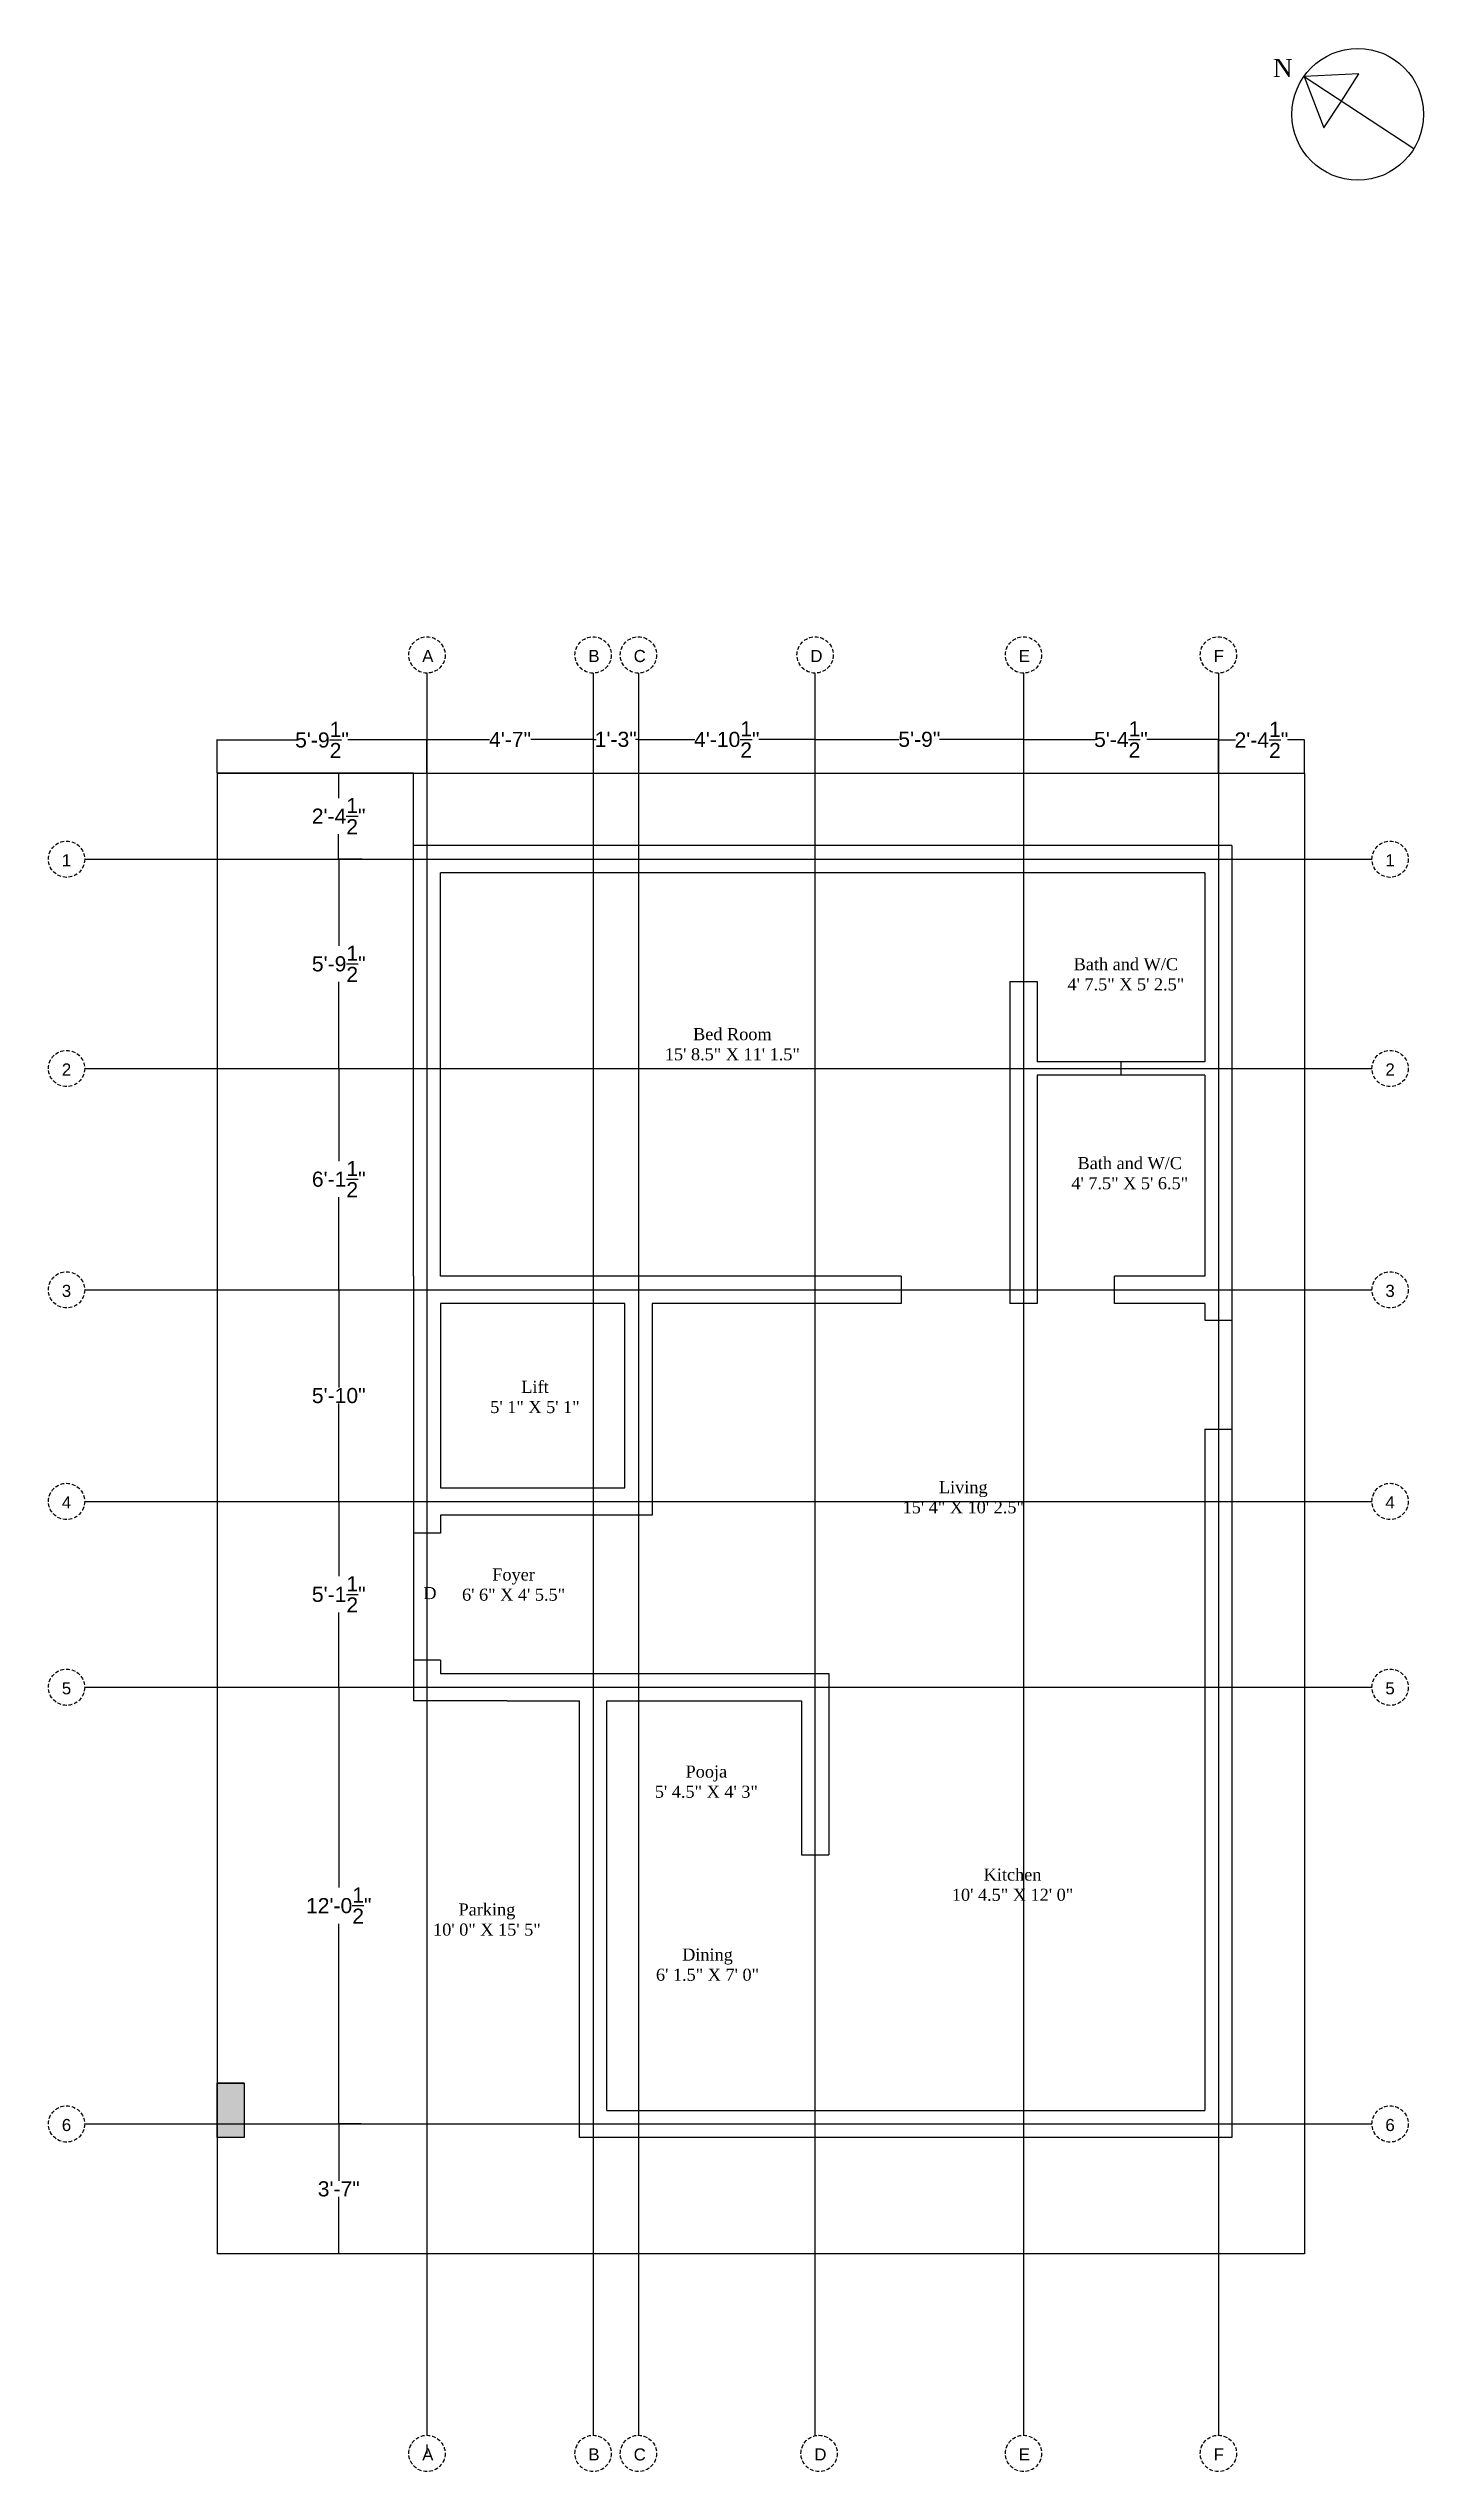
# Model space of a CAD drawing. Header units: inches. Extents: x 5 to 7848, y -1286 to 97.
# Drawn here: x 5871 to 6326, y -705 to 97 of the extents above; entities that cross this region are included whole.
import ezdxf

# ---------------------------------------------------------------- set-up
doc = ezdxf.new("R2010")
doc.units = ezdxf.units.IN
doc.header["$LTSCALE"] = 5
doc.header["$MEASUREMENT"] = 0
doc.linetypes.add('DASHED2', pattern=[0.375, 0.25, -0.125])
doc.layers.add('MH centreline', color=3, linetype='DASHED2')
doc.layers.add('MH dimensionline', color=160, linetype='Continuous')
doc.styles.get("Standard").update_dxf_attribs({"font": 'arial.ttf'})
doc.dimstyles.get("Standard").update_dxf_attribs({"dimtxt": 6, "dimasz": 0.18, "dimexe": 0.18, "dimexo": 0.0625, "dimgap": 0.09, "dimtad": 0, "dimtih": 1, "dimtoh": 1, "dimdec": 1, "dimzin": 0, "dimdsep": 46, "dimlunit": 4, "dimtxsty": 'Standard', "dimcen": 0.09, "dimadec": 0, "dimazin": 0, "dimtfac": 1, "dimtdec": 1, "dimtofl": 0, "dimtmove": 0, "dimatfit": 3, "dimfxl": 1, "dimtolj": 1, "dimtzin": 0, "dimarcsym": 0})

msp = doc.modelspace()

# ---------------------------------------------------------------- texts
at = {"attachment_point": 1}
for s, insert, char_height, width in [('\\pxqc;{\\fTimes New Roman|b0|i0|c0|p34;N}', (6256.84, 93.05), 6, 44.7873), ('\\pxqc;{\\fTimes New Roman|b0|i0|c0|p34;Bath and W/C\\P\\pxqc;4\' 7.5" X 5\' 2.5"}', (6204.86, -204.5), 4, 44.7873), ('\\pxqc;{\\fTimes New Roman|b0|i0|c0|p34;Bed Room\\P\\pxqc;15\' 8.5" X 11\' 1.5"}', (6074.59, -227.63), 4, 44.7873), ('\\pxqc;{\\fTimes New Roman|b0|i0|c0|p34;Bath and W/C\\P\\pxqc;4\' 7.5" X 5\' 6.5"}', (6206.15, -270.3), 4, 44.7873), ('\\pxqc;{\\fTimes New Roman|b0|i0|c0|p34;Lift\\P5\' 1" X 5\' 1"}', (6009.24, -344.35), 4, 44.7873), ('\\pxqc;{\\fTimes New Roman|b0|i0|c0|p34;Living\\P\\pxqc;15\' 4" X 10\' 2.5"}', (6151.04, -377.53), 4, 44.7873), ('\\pxqc;{\\fTimes New Roman|b0|i0|c0|p34;Foyer\\P\\pxqc;6\' 6" X 4\' 5.5"}', (6004.93, -406.44), 4, 39.2477), ('\\pxqc;{\\fTimes New Roman|b0|i0|c0|p34;D }', (5974.47, -412.59), 4, 44.7873), ('\\pxqc;{\\fTimes New Roman|b0|i0|c0|p34;Pooja\\P\\pxqc;5\' 4.5" X 4\' 3"}', (6068.75, -471.64), 4, 39.2477), ('\\pxqc;{\\fTimes New Roman|b0|i0|c0|p34;Kitchen\\P\\pxqc;10\' 4.5" X 12\' 0"}', (6167.35, -505.74), 4, 44.7873), ('\\pxqc;{\\fTimes New Roman|b0|i0|c0|p34;Parking\\P\\pxqc;10\' 0" X 15\' 5"\\P\\pxqc;}', (5993.33, -517.27), 4, 44.7873), ('\\pxqc;{\\fTimes New Roman|b0|i0|c0|p34;Dining\\P\\pxqc;6\' 1.5" X 7\' 0"}', (6066.36, -532.2), 4, 44.7873)]:
    msp.add_mtext(s, dxfattribs=dict(at, insert=insert, char_height=char_height, width=width))
at = {"layer": 'MH centreline', "char_height": 4, "attachment_point": 1}
for s, insert in [('A', (5994.3, -102.51)), ('B', (6049.3, -102.51)), ('C', (6064.3, -102.51)), ('D', (6122.8, -102.51)), ('E', (6191.8, -102.51)), ('F', (6256.3, -102.51)), ('1', (5874.99, -170.09)), ('1', (6313.17, -170.09)), ('2', (5874.99, -239.34)), ('2', (6313.17, -239.34)), ('3', (5874.99, -312.59)), ('3', (6313.17, -312.59)), ('4', (5874.99, -382.59)), ('4', (6313.17, -382.59)), ('5', (5874.99, -444.09)), ('5', (6313.17, -444.09)), ('6', (5874.99, -588.59)), ('6', (6313.17, -588.59)), ('C', (6064.3, -697.6)), ('A', (5994.3, -697.6)), ('B', (6049.3, -697.6)), ('D', (6124.11, -697.6)), ('E', (6191.8, -697.6)), ('F', (6256.3, -697.6))]:
    msp.add_mtext_dynamic_manual_height_columns(s, width=5.1182, gutter_width=20, heights=[0], dxfattribs=dict(at, insert=insert))

# ---------------------------------------------------------------- blocks, each defined once
blk = doc.blocks.new('*D2')
at = {"layer": 'Defpoints', "color": 0, "transparency": 16777216}
for p in [(5995.88, -130.65), (6050.88, -130.65), (6050.88, -132.11)]:
    blk.add_point(p, dxfattribs=at)
at = {"layer": 'MH dimensionline', "color": 0, "lineweight": -2, "transparency": 16777216}
for p, q in [((5995.88, -130.72), (5995.88, -132.29)), ((5996.06, -132.11), (6016.54, -132.11)), ((6050.7, -132.11), (6030.21, -132.11)), ((6050.88, -130.72), (6050.88, -132.29))]:
    blk.add_line(p, q, dxfattribs=at)
at = {"layer": 'MH dimensionline', "color": 0, "transparency": 16777216}
for points in [[(5996.06, -132.08), (5996.06, -132.14), (5995.88, -132.11)], [(6050.7, -132.08), (6050.7, -132.14), (6050.88, -132.11)]]:
    blk.add_solid(points, dxfattribs=at)
at = {"layer": 'MH dimensionline', "color": 0, "transparency": 16777216, "insert": (6023.38, -132.11), "char_height": 5, "attachment_point": 5}
blk.add_mtext('\\A1;4\'-7"', dxfattribs=at)
blk = doc.blocks.new('*D24')
at = {"layer": 'Defpoints', "color": 0, "transparency": 16777216}
for p in [(6050.88, -132.29), (6065.88, -132.11), (6065.88, -132.11)]:
    blk.add_point(p, dxfattribs=at)
at = {"layer": 'MH dimensionline', "color": 0, "lineweight": -2, "transparency": 16777216}
for p, q in [((6050.88, -132.23), (6050.88, -131.93)), ((6051.06, -132.11), (6051.88, -132.11)), ((6065.7, -132.11), (6064.88, -132.11)), ((6065.88, -132.05), (6065.88, -131.93))]:
    blk.add_line(p, q, dxfattribs=at)
at = {"layer": 'MH dimensionline', "color": 0, "transparency": 16777216}
for points in [[(6051.06, -132.08), (6051.06, -132.14), (6050.88, -132.11)], [(6065.7, -132.08), (6065.7, -132.14), (6065.88, -132.11)]]:
    blk.add_solid(points, dxfattribs=at)
at = {"layer": 'MH dimensionline', "color": 0, "transparency": 16777216, "insert": (6058.38, -132.11), "char_height": 5, "attachment_point": 5}
blk.add_mtext('\\A1;1\'-3"', dxfattribs=at)
blk = doc.blocks.new('*D25')
at = {"layer": 'Defpoints', "color": 0, "transparency": 16777216}
for p in [(6065.88, -132.11), (6124.38, -132.11), (6124.38, -132.76)]:
    blk.add_point(p, dxfattribs=at)
at = {"layer": 'MH dimensionline', "color": 0, "lineweight": -2, "transparency": 16777216}
for p, q in [((6065.88, -132.05), (6065.88, -131.93)), ((6066.06, -132.11), (6084.53, -132.11)), ((6124.2, -132.11), (6105.73, -132.11)), ((6124.38, -132.69), (6124.38, -131.93))]:
    blk.add_line(p, q, dxfattribs=at)
at = {"layer": 'MH dimensionline', "color": 0, "transparency": 16777216}
for points in [[(6066.06, -132.08), (6066.06, -132.14), (6065.88, -132.11)], [(6124.2, -132.08), (6124.2, -132.14), (6124.38, -132.11)]]:
    blk.add_solid(points, dxfattribs=at)
at = {"layer": 'MH dimensionline', "color": 0, "transparency": 16777216, "insert": (6095.13, -132.11), "char_height": 5, "attachment_point": 5}
blk.add_mtext('\\A1;4\'-10{\\H1x;\\S1/2;}"', dxfattribs=at)
blk = doc.blocks.new('*D26')
at = {"layer": 'Defpoints', "color": 0, "transparency": 16777216}
for p in [(6124.38, -132.76), (6193.38, -132.11), (6193.38, -132.11)]:
    blk.add_point(p, dxfattribs=at)
at = {"layer": 'MH dimensionline', "color": 0, "lineweight": -2, "transparency": 16777216}
for p, q in [((6124.38, -132.69), (6124.38, -131.93)), ((6124.56, -132.11), (6152.14, -132.11)), ((6193.2, -132.11), (6165.61, -132.11)), ((6193.38, -132.05), (6193.38, -131.93))]:
    blk.add_line(p, q, dxfattribs=at)
at = {"layer": 'MH dimensionline', "color": 0, "transparency": 16777216}
for points in [[(6124.56, -132.08), (6124.56, -132.14), (6124.38, -132.11)], [(6193.2, -132.08), (6193.2, -132.14), (6193.38, -132.11)]]:
    blk.add_solid(points, dxfattribs=at)
at = {"layer": 'MH dimensionline', "color": 0, "transparency": 16777216, "insert": (6158.88, -132.11), "char_height": 5, "attachment_point": 5}
blk.add_mtext('\\A1;5\'-9"', dxfattribs=at)
blk = doc.blocks.new('*D27')
at = {"layer": 'Defpoints', "color": 0, "transparency": 16777216}
for p in [(6193.38, -132.11), (6257.88, -131.93), (6257.88, -132.11)]:
    blk.add_point(p, dxfattribs=at)
at = {"layer": 'MH dimensionline', "color": 0, "lineweight": -2, "transparency": 16777216}
for p, q in [((6193.38, -132.05), (6193.38, -131.93)), ((6193.56, -132.11), (6217.07, -132.11)), ((6257.7, -132.11), (6234.19, -132.11)), ((6257.88, -131.99), (6257.88, -132.29))]:
    blk.add_line(p, q, dxfattribs=at)
at = {"layer": 'MH dimensionline', "color": 0, "transparency": 16777216}
for points in [[(6193.56, -132.08), (6193.56, -132.14), (6193.38, -132.11)], [(6257.7, -132.08), (6257.7, -132.14), (6257.88, -132.11)]]:
    blk.add_solid(points, dxfattribs=at)
at = {"layer": 'MH dimensionline', "color": 0, "transparency": 16777216, "insert": (6225.63, -132.11), "char_height": 5, "attachment_point": 5}
blk.add_mtext('\\A1;5\'-4{\\H1x;\\S1/2;}"', dxfattribs=at)
blk = doc.blocks.new('*D28')
at = {"layer": 'Defpoints', "color": 0, "transparency": 16777216}
for p in [(5966.67, -171.75), (5966.67, -241), (5966.67, -241)]:
    blk.add_point(p, dxfattribs=at)
at = {"layer": 'MH dimensionline', "color": 0, "lineweight": -2, "transparency": 16777216}
for p, q in [((5966.67, -171.93), (5966.67, -200.39)), ((5966.73, -171.75), (5966.85, -171.75)), ((5966.67, -240.82), (5966.67, -212.36)), ((5966.73, -241), (5966.85, -241))]:
    blk.add_line(p, q, dxfattribs=at)
at = {"layer": 'MH dimensionline', "color": 0, "transparency": 16777216}
for points in [[(5966.64, -171.93), (5966.7, -171.93), (5966.67, -171.75)], [(5966.64, -240.82), (5966.7, -240.82), (5966.67, -241)]]:
    blk.add_solid(points, dxfattribs=at)
at = {"layer": 'MH dimensionline', "color": 0, "transparency": 16777216, "insert": (5966.67, -206.37), "char_height": 5, "attachment_point": 5}
blk.add_mtext('\\A1;5\'-9{\\H1x;\\S1/2;}"', dxfattribs=at)
blk = doc.blocks.new('*D29')
at = {"layer": 'Defpoints', "color": 0, "transparency": 16777216}
for p in [(5966.67, -241), (5966.67, -314.25), (5966.67, -314.25)]:
    blk.add_point(p, dxfattribs=at)
at = {"layer": 'MH dimensionline', "color": 0, "lineweight": -2, "transparency": 16777216}
for p, q in [((5966.67, -241.18), (5966.67, -271.64)), ((5966.73, -241), (5966.85, -241)), ((5966.67, -314.07), (5966.67, -283.61)), ((5966.73, -314.25), (5966.85, -314.25))]:
    blk.add_line(p, q, dxfattribs=at)
at = {"layer": 'MH dimensionline', "color": 0, "transparency": 16777216}
for points in [[(5966.64, -241.18), (5966.7, -241.18), (5966.67, -241)], [(5966.64, -314.07), (5966.7, -314.07), (5966.67, -314.25)]]:
    blk.add_solid(points, dxfattribs=at)
at = {"layer": 'MH dimensionline', "color": 0, "transparency": 16777216, "insert": (5966.67, -277.62), "char_height": 5, "attachment_point": 5}
blk.add_mtext('\\A1;6\'-1{\\H1x;\\S1/2;}"', dxfattribs=at)
blk = doc.blocks.new('*D30')
at = {"layer": 'Defpoints', "color": 0, "transparency": 16777216}
for p in [(5966.67, -314.25), (5966.64, -384.25), (5966.67, -384.25)]:
    blk.add_point(p, dxfattribs=at)
at = {"layer": 'MH dimensionline', "color": 0, "lineweight": -2, "transparency": 16777216}
for p, q in [((5966.67, -314.43), (5966.67, -346.61)), ((5966.73, -314.25), (5966.85, -314.25)), ((5966.67, -384.07), (5966.67, -351.89)), ((5966.7, -384.25), (5966.85, -384.25))]:
    blk.add_line(p, q, dxfattribs=at)
at = {"layer": 'MH dimensionline', "color": 0, "transparency": 16777216}
for points in [[(5966.64, -314.43), (5966.7, -314.43), (5966.67, -314.25)], [(5966.64, -384.07), (5966.7, -384.07), (5966.67, -384.25)]]:
    blk.add_solid(points, dxfattribs=at)
at = {"layer": 'MH dimensionline', "color": 0, "transparency": 16777216, "insert": (5966.67, -349.25), "char_height": 5, "attachment_point": 5}
blk.add_mtext('\\A1;5\'-10"', dxfattribs=at)
blk = doc.blocks.new('*D31')
at = {"layer": 'Defpoints', "color": 0, "transparency": 16777216}
for p in [(5966.64, -384.25), (5966.67, -445.75), (5966.67, -445.75)]:
    blk.add_point(p, dxfattribs=at)
at = {"layer": 'MH dimensionline', "color": 0, "lineweight": -2, "transparency": 16777216}
for p, q in [((5966.67, -384.43), (5966.67, -409.01)), ((5966.7, -384.25), (5966.85, -384.25)), ((5966.67, -445.57), (5966.67, -420.99)), ((5966.73, -445.75), (5966.85, -445.75))]:
    blk.add_line(p, q, dxfattribs=at)
at = {"layer": 'MH dimensionline', "color": 0, "transparency": 16777216}
for points in [[(5966.64, -384.43), (5966.7, -384.43), (5966.67, -384.25)], [(5966.64, -445.57), (5966.7, -445.57), (5966.67, -445.75)]]:
    blk.add_solid(points, dxfattribs=at)
at = {"layer": 'MH dimensionline', "color": 0, "transparency": 16777216, "insert": (5966.67, -415), "char_height": 5, "attachment_point": 5}
blk.add_mtext('\\A1;5\'-1{\\H1x;\\S1/2;}"', dxfattribs=at)
blk = doc.blocks.new('*D32')
at = {"layer": 'Defpoints', "color": 0, "transparency": 16777216}
for p in [(5966.67, -445.75), (5966.67, -590.25), (5966.67, -590.25)]:
    blk.add_point(p, dxfattribs=at)
at = {"layer": 'MH dimensionline', "color": 0, "lineweight": -2, "transparency": 16777216}
for p, q in [((5966.67, -445.93), (5966.67, -512.01)), ((5966.73, -445.75), (5966.85, -445.75)), ((5966.67, -590.07), (5966.67, -523.99)), ((5966.73, -590.25), (5966.85, -590.25))]:
    blk.add_line(p, q, dxfattribs=at)
at = {"layer": 'MH dimensionline', "color": 0, "transparency": 16777216}
for points in [[(5966.64, -445.93), (5966.7, -445.93), (5966.67, -445.75)], [(5966.64, -590.07), (5966.7, -590.07), (5966.67, -590.25)]]:
    blk.add_solid(points, dxfattribs=at)
at = {"layer": 'MH dimensionline', "color": 0, "transparency": 16777216, "insert": (5966.67, -518), "char_height": 5, "attachment_point": 5}
blk.add_mtext('\\A1;12\'-0{\\H1x;\\S1/2;}"', dxfattribs=at)
blk = doc.blocks.new('*D41')
at = {"layer": 'Defpoints', "color": 0}
for p in [(5926.38, -132.29), (5926.38, -143.25), (5995.88, -143.25)]:
    blk.add_point(p, dxfattribs=at)
at = {"layer": 'MH dimensionline', "color": 0, "lineweight": -2}
for p, q in [((5926.38, -143.19), (5926.38, -132.11)), ((5926.56, -132.29), (5952.56, -132.29)), ((5995.7, -132.29), (5969.7, -132.29)), ((5995.88, -143.19), (5995.88, -132.11))]:
    blk.add_line(p, q, dxfattribs=at)
at = {"layer": 'MH dimensionline', "color": 0}
for points in [[(5926.56, -132.26), (5926.56, -132.32), (5926.38, -132.29)], [(5995.7, -132.32), (5995.7, -132.26), (5995.88, -132.29)]]:
    blk.add_solid(points, dxfattribs=at)
at = {"layer": 'MH dimensionline', "color": 0, "insert": (5961.13, -132.29), "char_height": 5, "attachment_point": 5}
blk.add_mtext('\\A1;5\'-9{\\H1.000000x;\\S1/2;}"', dxfattribs=at)
blk = doc.blocks.new('*D42')
at = {"layer": 'Defpoints', "color": 0}
for p in [(5966.64, -143.25), (5974.48, -143.25), (5974.48, -171.75)]:
    blk.add_point(p, dxfattribs=at)
at = {"layer": 'MH dimensionline', "color": 0, "lineweight": -2}
for p, q in [((5974.42, -143.25), (5966.46, -143.25)), ((5966.64, -143.43), (5966.64, -151.56)), ((5966.64, -171.57), (5966.64, -163.44)), ((5974.42, -171.75), (5966.46, -171.75))]:
    blk.add_line(p, q, dxfattribs=at)
at = {"layer": 'MH dimensionline', "color": 0}
for points in [[(5966.67, -143.43), (5966.61, -143.43), (5966.64, -143.25)], [(5966.61, -171.57), (5966.67, -171.57), (5966.64, -171.75)]]:
    blk.add_solid(points, dxfattribs=at)
at = {"layer": 'MH dimensionline', "color": 0, "insert": (5966.64, -157.5), "char_height": 5, "attachment_point": 5}
blk.add_mtext('\\A1;2\'-4{\\H1.000000x;\\S1/2;}"', dxfattribs=at)
blk = doc.blocks.new('*D43')
at = {"layer": 'Defpoints', "color": 0}
for p in [(6286.38, -132.29), (6257.88, -143.25), (6286.38, -143.25)]:
    blk.add_point(p, dxfattribs=at)
at = {"layer": 'MH dimensionline', "color": 0, "lineweight": -2}
for p, q in [((6257.88, -143.19), (6257.88, -132.11)), ((6258.06, -132.29), (6263.52, -132.29)), ((6286.2, -132.29), (6280.74, -132.29)), ((6286.38, -143.19), (6286.38, -132.11))]:
    blk.add_line(p, q, dxfattribs=at)
at = {"layer": 'MH dimensionline', "color": 0}
for points in [[(6258.06, -132.26), (6258.06, -132.32), (6257.88, -132.29)], [(6286.2, -132.32), (6286.2, -132.26), (6286.38, -132.29)]]:
    blk.add_solid(points, dxfattribs=at)
at = {"layer": 'MH dimensionline', "color": 0, "insert": (6272.13, -132.29), "char_height": 5, "attachment_point": 5}
blk.add_mtext('\\A1;2\'-4{\\H1.000000x;\\S1/2;}"', dxfattribs=at)
blk = doc.blocks.new('*D44')
at = {"layer": 'Defpoints', "color": 0}
for p in [(5974.17, -590.25), (5966.67, -633.25), (5974.17, -633.25)]:
    blk.add_point(p, dxfattribs=at)
at = {"layer": 'MH dimensionline', "color": 0, "lineweight": -2}
for p, q in [((5974.11, -590.25), (5966.49, -590.25)), ((5966.67, -590.43), (5966.67, -609.11)), ((5966.67, -633.07), (5966.67, -614.39)), ((5974.11, -633.25), (5966.49, -633.25))]:
    blk.add_line(p, q, dxfattribs=at)
at = {"layer": 'MH dimensionline', "color": 0}
for points in [[(5966.7, -590.43), (5966.64, -590.43), (5966.67, -590.25)], [(5966.64, -633.07), (5966.7, -633.07), (5966.67, -633.25)]]:
    blk.add_solid(points, dxfattribs=at)
at = {"layer": 'MH dimensionline', "color": 0, "insert": (5966.67, -611.75), "char_height": 5, "attachment_point": 5}
blk.add_mtext('\\A1;3\'-7"', dxfattribs=at)

# ---------------------------------------------------------------- dimensions: what is measured, and where the dimension line sits
at = {"layer": 'MH dimensionline'}
for base, p1, p2, override, picture, middle in [((5926.38, -132.29), (5995.88, -143.25), (5926.38, -143.25), {"dimtxt": 5}, '*D41', (5961.13, -132.29)), ((6124.38, -132.11), (6065.88, -132.11), (6124.38, -132.76), {"dimtxt": 5, "dimtmove": 1}, '*D25', (6095.13, -132.11)), ((6257.88, -132.11), (6193.38, -132.11), (6257.88, -131.93), {"dimtxt": 5, "dimtmove": 1}, '*D27', (6225.63, -132.11)), ((6286.38, -132.29), (6257.88, -143.25), (6286.38, -143.25), {"dimtxt": 5}, '*D43', (6272.13, -132.29)), ((6050.88, -132.11), (5995.88, -130.65), (6050.88, -130.65), {"dimtxt": 5}, '*D2', (6023.38, -132.11)), ((6065.88, -132.11), (6050.88, -132.29), (6065.88, -132.11), {"dimtxt": 5}, '*D24', (6058.38, -132.11)), ((6193.38, -132.11), (6124.38, -132.76), (6193.38, -132.11), {"dimtxt": 5, "dimtmove": 1}, '*D26', (6158.88, -132.11))]:
    dim = msp.add_linear_dim(base=base, p1=p1, p2=p2, dimstyle='Standard', override=override, dxfattribs=at)
    dim.commit()
    dim.dimension.update_dxf_attribs({"geometry": picture, "text_midpoint": middle})
for base, p1, p2, override, picture, middle in [((5966.64, -143.25), (5974.48, -171.75), (5974.48, -143.25), {"dimtxt": 5}, '*D42', (5966.64, -157.5)), ((5966.66705268, -240.99961914), (5966.66705268, -171.74961914), (5966.66705268, -240.99961914), {"dimtxt": 5}, '*D28', (5966.66705268, -206.37461914)), ((5966.66705268, -314.24961914), (5966.66705268, -240.99961914), (5966.66705268, -314.24961914), {"dimtxt": 5, "dimtmove": 1}, '*D29', (5966.66705268, -277.62461914)), ((5966.67, -384.25), (5966.67, -314.25), (5966.64, -384.25), {"dimtxt": 5, "dimtmove": 1}, '*D30', (5966.67, -349.25)), ((5966.67, -445.75), (5966.64, -384.25), (5966.67, -445.75), {"dimtxt": 5, "dimtmove": 1}, '*D31', (5966.67, -415)), ((5966.67, -590.25), (5966.67, -445.75), (5966.67, -590.25), {"dimtxt": 5, "dimtmove": 1}, '*D32', (5966.67, -518)), ((5966.67, -633.25), (5974.17, -590.25), (5974.17, -633.25), {"dimtxt": 5}, '*D44', (5966.67, -611.75))]:
    dim = msp.add_linear_dim(base=base, p1=p1, p2=p2, angle=90, dimstyle='Standard', override=override, dxfattribs=at)
    dim.commit()
    dim.dimension.update_dxf_attribs({"geometry": picture, "text_midpoint": middle})

# ---------------------------------------------------------------- hatches: boundary and pattern name
msp.add_hatch(color=256).paths.add_polyline_path([(5926.38, -576.75), (5935.38, -576.75), (5935.38, -594.75), (5926.38, -594.75)])

# ---------------------------------------------------------------- linework, layer by layer
for p, q in [((6304.37, 88.12), (6286.28, 87.21)), ((6286.28, 87.21), (6322.63, 63.37)), ((6286.28, 87.21), (6292.79, 70.21)), ((6298.63, 79.11), (6304.37, 88.12)), ((6292.79, 70.21), (6298.63, 79.11)), ((5991.38, -143.25), (5926.38, -143.25)), ((5991.38, -167.25), (5991.38, -143.25)), ((5991.38, -309.75), (5991.38, -387.75)), ((6000.38, -318.75), (6000.38, -379.75)), ((5991.38, -387.75), (5991.38, -450.25)), ((6000.38, -394.75), (5991.38, -394.75)), ((6000.38, -436.75), (5991.38, -436.75)), ((6000.38, -436.75), (6000.38, -441.25)), ((6022.38, -450.25), (5991.38, -450.25)), ((5935.38, -576.75), (5926.38, -576.75)), ((5935.38, -594.75), (5926.38, -594.75))]:
    msp.add_line(p, q)
for points in [[(5926.38, -143.25), (6286.38, -143.25), (6286.38, -633.25)], [(5926.38, -143.25), (5926.38, -633.25)], [(6262.38, -167.25), (5991.38, -167.25)], [(5991.38, -309.75), (5991.38, -167.25)], [(6262.38, -167.25), (6262.38, -324.32)], [(6253.38, -176.25), (6000.38, -176.25)], [(6000.38, -309.75), (6000.38, -176.25)], [(6253.38, -176.25), (6253.38, -238.75)], [(6188.88, -212.25), (6188.88, -318.75)], [(6188.88, -212.25), (6197.88, -212.25)], [(6197.88, -212.25), (6197.88, -238.75)], [(6253.38, -238.75), (6197.88, -238.75)], [(6197.88, -243.25), (6197.88, -318.75)], [(6253.38, -243.25), (6197.88, -243.25)], [(6253.38, -243.25), (6253.38, -309.75)], [(6152.88, -309.75), (6000.38, -309.75)], [(6152.88, -309.75), (6152.88, -318.75)], [(6253.38, -309.75), (6223.5, -309.75)], [(6223.5, -318.75), (6223.5, -309.75)], [(6000.38, -379.75), (6061.38, -379.75), (6061.38, -318.75), (6000.38, -318.75)], [(6152.88, -318.75), (6070.38, -318.75), (6070.38, -388.75), (6000.38, -388.75), (6000.38, -394.75)], [(6197.88, -318.75), (6188.88, -318.75)], [(6253.38, -318.75), (6223.5, -318.75)], [(6253.38, -318.75), (6253.38, -324.32)], [(6253.38, -324.32), (6262.38, -324.32)], [(6262.38, -324.32), (6262.38, -360.32)], [(6253.38, -360.32), (6253.38, -585.75)], [(6253.38, -360.32), (6253.38, -360.32), (6262.38, -360.32)], [(6262.38, -360.32), (6262.38, -594.75)], [(6000.38, -441.25), (6128.88, -441.25)], [(6128.88, -441.25), (6128.88, -501.25)], [(6022.38, -450.25), (6046.38, -450.25)], [(6046.38, -501.75), (6046.38, -450.25)], [(6055.38, -501.75), (6055.38, -450.25)], [(6055.38, -450.25), (6119.88, -450.25)], [(6119.88, -450.25), (6119.88, -501.25)], [(6046.38, -594.75), (6046.38, -501.75)], [(6055.38, -585.75), (6055.38, -501.75)], [(6119.88, -501.25), (6128.88, -501.25)], [(5935.38, -576.75), (5935.38, -594.75)], [(6055.38, -585.75), (6253.38, -585.75)], [(6262.38, -594.75), (6046.38, -594.75)], [(6286.38, -633.25), (5926.38, -633.25)]]:
    msp.add_lwpolyline(points)
msp.add_lwpolyline([(5926.38, -576.75), (5935.38, -576.75), (5935.38, -594.75), (5926.38, -594.75)], close=True)
msp.add_circle((6304.02, 74.72), 21.8)
at = {"layer": 'MH centreline', "ltscale": 0.1}
for p, q in [((5995.88, -110.17), (5995.88, -693.26)), ((6050.88, -110.17), (6050.88, -693.26)), ((6124.38, -693.4), (6124.38, -110.17)), ((6193.38, -110.17), (6193.38, -693.26)), ((6257.88, -110.17), (6257.88, -693.26)), ((5882.56, -171.75), (6308.74, -171.75)), ((6225.63, -238.75), (6225.63, -243.25)), ((5882.56, -241), (6308.74, -241)), ((5882.56, -314.25), (6308.74, -314.25)), ((5882.56, -384.25), (6308.74, -384.25)), ((5882.56, -445.75), (6308.74, -445.75)), ((5882.56, -590.25), (6308.74, -590.25)), ((5995.88, -696.27), (5995.88, -699.26))]:
    msp.add_line(p, q, dxfattribs=at)
at = {"layer": 'MH centreline', "linetype": 'DASHED2', "ltscale": 0.1}
msp.add_line((6065.88, -110.17), (6065.88, -693.26), dxfattribs=at)
at = {"layer": 'MH centreline'}
for centre in [(5995.88, -104.17), (6050.88, -104.17), (6065.88, -104.17), (6124.38, -104.17), (6193.38, -104.17), (6257.88, -104.17), (5876.56, -171.75), (6314.74, -171.75), (5876.56, -241), (6314.74, -241), (5876.56, -314.25), (6314.74, -314.25), (5876.56, -384.25), (6314.74, -384.25), (5876.56, -445.75), (6314.74, -445.75), (5876.56, -590.25), (6314.74, -590.25), (5995.88, -699.26), (6050.88, -699.26), (6065.88, -699.26), (6125.69, -699.26), (6193.38, -699.26), (6257.88, -699.26)]:
    msp.add_circle(centre, 6, dxfattribs=at)

msp.set_redraw_order([(e.dxf.handle, doc.entitydb.next_handle()) for e in msp.query("TEXT MTEXT ATTDEF DIMENSION ARC_DIMENSION")])  # texts and dimensions are drawn at this point

doc.saveas('drawing.dxf')
